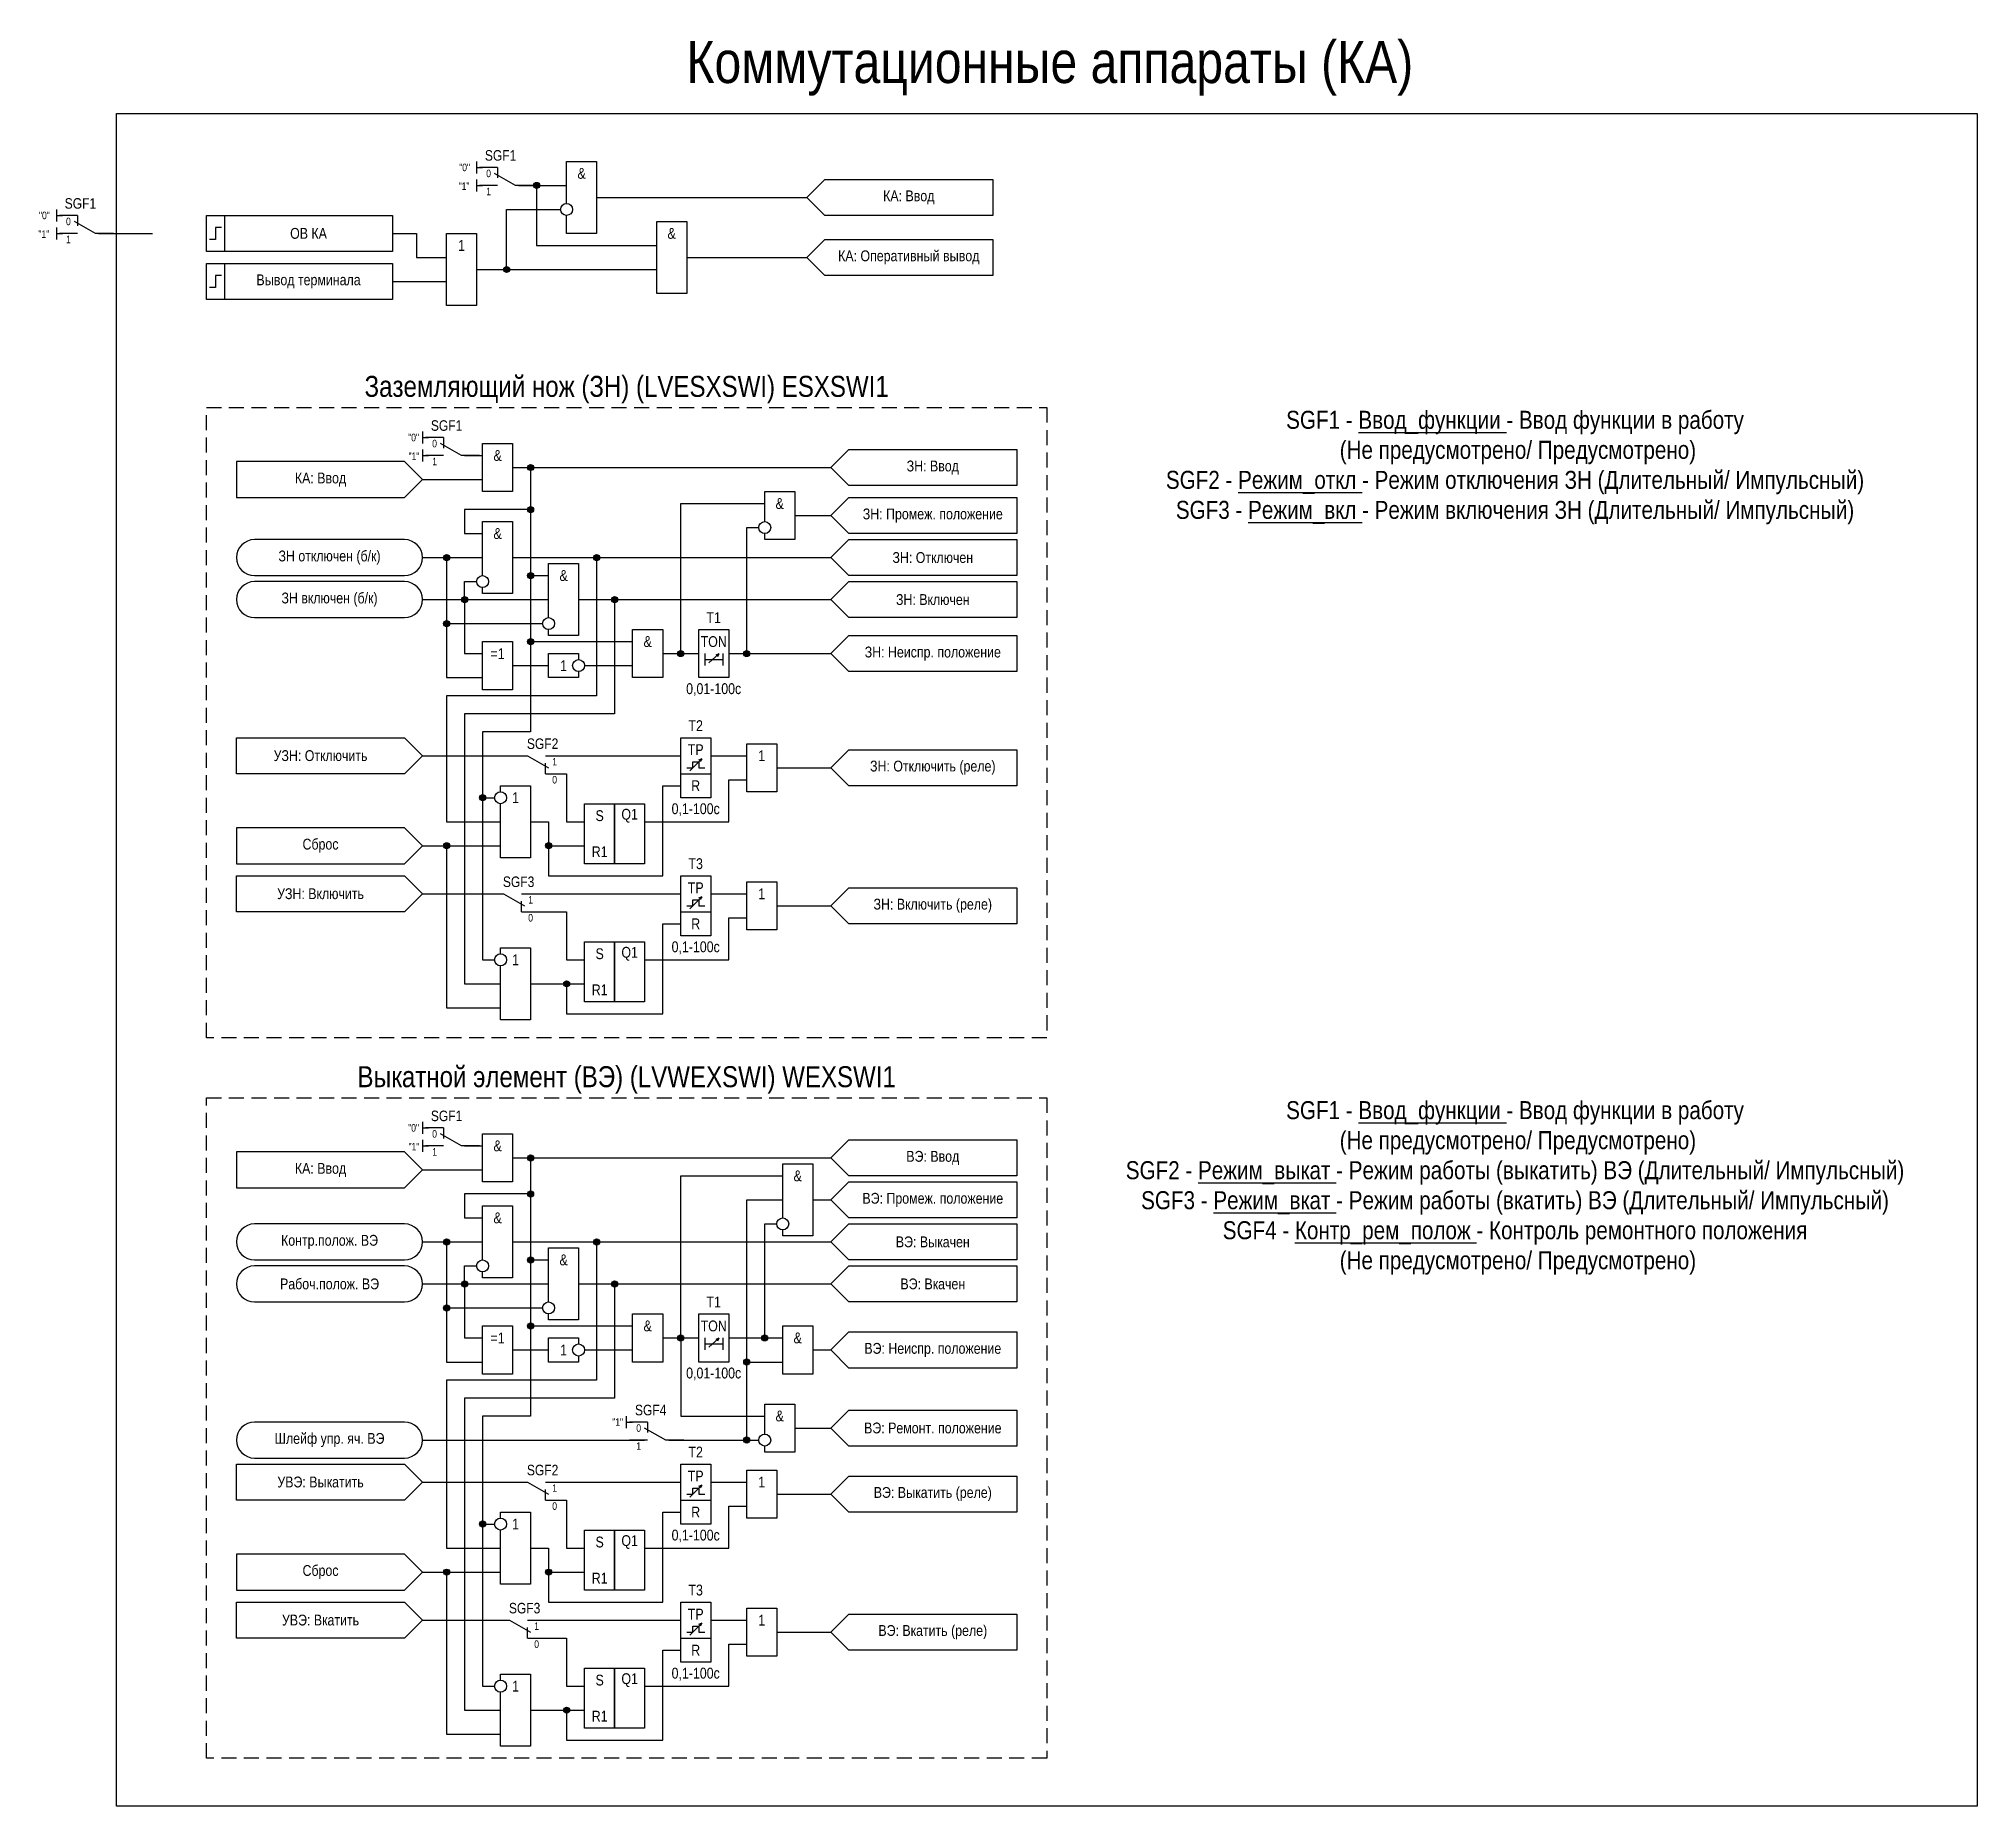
# Model space of a CAD drawing. Header units: millimetres. Extents: x -2185 to 310, y 0 to 555.
# Drawn here: x -12.9 to 310, y 0 to 294.4 of the extents above; entities that cross this region are included whole.
import ezdxf
from ezdxf.enums import TextEntityAlignment as Align

# ---------------------------------------------------------------- set-up
doc = ezdxf.new("R2010")
doc.units = ezdxf.units.MM
doc.linetypes.add('штриховая2', pattern=[0.375, 0.25, -0.125])
doc.layers.add('Основная', color=7, linetype='Continuous')
doc.styles.add('2.5_Gost_RD', font='ARIALN.TTF', dxfattribs={"height": 2.5})
doc.styles.add('3.5_Gost_RD', font='ARIALN.TTF', dxfattribs={"height": 3.5})
doc.styles.add('Вывод', font='ARIALN.TTF', dxfattribs={"height": 2.5})
doc.styles.add('Компонент', font='ARIALN.TTF', dxfattribs={"height": 3.5})

msp = doc.modelspace()

# ---------------------------------------------------------------- texts
at = {"ltscale": 100, "attachment_point": 5}
for s, insert, char_height, width, style in [('{\\C3;Коммутационные аппараты (КА)}', (155.5, 289.5), 7, 309, '3.5_Gost_RD'), ('&', (77.5, 272), 1.8, 5, '2.5_Gost_RD'), ('&', (92.5, 262), 1.8, 5, '2.5_Gost_RD'), ('1', (57.5, 260), 1.8, 5, '2.5_Gost_RD'), ('&', (63.5, 225), 1.8, 5, '2.5_Gost_RD'), ('&', (110.5, 217), 1.8, 5, '2.5_Gost_RD'), ('&', (63.5, 212), 1.8, 5, '2.5_Gost_RD'), ('&', (74.5, 205), 1.8, 5, '2.5_Gost_RD'), ('T1', (99.5, 198), 1.8, 5, '2.5_Gost_RD'), ('&', (88.5, 194), 1.8, 5, '2.5_Gost_RD'), ('TON', (99.5, 194), 1.8, 5, '2.5_Gost_RD'), ('=1', (63.5, 192), 1.8, 5, '2.5_Gost_RD'), ('1', (74.5, 190), 1.8, 5, '2.5_Gost_RD'), ('0,01-100с', (99.5, 186), 1.8, 5, '2.5_Gost_RD'), ('T2', (96.5, 180), 1.8, 5, '2.5_Gost_RD'), ('TP', (96.5, 176), 1.8, 5, '2.5_Gost_RD'), ('1', (107.5, 175), 1.8, 5, '2.5_Gost_RD'), ('1', (66.5, 168), 1.8, 5, '2.5_Gost_RD'), ('R', (96.5, 170), 1.8, 5, '2.5_Gost_RD'), ('S', (80.5, 165), 1.8, 5, '2.5_Gost_RD'), ('Q1', (85.5, 165), 1.8, 5, '2.5_Gost_RD'), ('0,1-100с', (96.5, 166), 1.8, 5, '2.5_Gost_RD'), ('R1', (80.5, 159), 1.8, 5, '2.5_Gost_RD'), ('T3', (96.5, 157), 1.8, 5, '2.5_Gost_RD'), ('TP', (96.5, 153), 1.8, 5, '2.5_Gost_RD'), ('1', (107.5, 152), 1.8, 5, '2.5_Gost_RD'), ('R', (96.5, 147), 1.8, 5, '2.5_Gost_RD'), ('S', (80.5, 142), 1.8, 5, '2.5_Gost_RD'), ('Q1', (85.5, 142), 1.8, 5, '2.5_Gost_RD'), ('0,1-100с', (96.5, 143), 1.8, 5, '2.5_Gost_RD'), ('1', (66.5, 141), 1.8, 5, '2.5_Gost_RD'), ('R1', (80.5, 136), 1.8, 5, '2.5_Gost_RD'), ('&', (63.5, 110), 1.8, 5, '2.5_Gost_RD'), ('&', (113.5, 105), 1.8, 5, '2.5_Gost_RD'), ('&', (63.5, 98), 1.8, 5, '2.5_Gost_RD'), ('&', (74.5, 91), 1.8, 5, '2.5_Gost_RD'), ('T1', (99.5, 84), 1.8, 5, '2.5_Gost_RD'), ('&', (88.5, 80), 1.8, 5, '2.5_Gost_RD'), ('TON', (99.5, 80), 1.8, 5, '2.5_Gost_RD'), ('=1', (63.5, 78), 1.8, 5, '2.5_Gost_RD'), ('&', (113.5, 78), 1.8, 5, '2.5_Gost_RD'), ('1', (74.5, 76), 1.8, 5, '2.5_Gost_RD'), ('0,01-100с', (99.5, 72), 1.8, 5, '2.5_Gost_RD'), ('&', (110.5, 65), 1.8, 5, '2.5_Gost_RD'), ('T2', (96.5, 59), 1.8, 5, '2.5_Gost_RD'), ('TP', (96.5, 55), 1.8, 5, '2.5_Gost_RD'), ('1', (107.5, 54), 1.8, 5, '2.5_Gost_RD'), ('R', (96.5, 49), 1.8, 5, '2.5_Gost_RD'), ('1', (66.5, 47), 1.8, 5, '2.5_Gost_RD'), ('0,1-100с', (96.5, 45), 1.8, 5, '2.5_Gost_RD'), ('S', (80.5, 44), 1.8, 5, '2.5_Gost_RD'), ('Q1', (85.5, 44), 1.8, 5, '2.5_Gost_RD'), ('R1', (80.5, 38), 1.8, 5, '2.5_Gost_RD'), ('T3', (96.5, 36), 1.8, 5, '2.5_Gost_RD'), ('TP', (96.5, 32), 1.8, 5, '2.5_Gost_RD'), ('1', (107.5, 31), 1.8, 5, '2.5_Gost_RD'), ('R', (96.5, 26), 1.8, 5, '2.5_Gost_RD'), ('0,1-100с', (96.5, 22), 1.8, 5, '2.5_Gost_RD'), ('1', (66.5, 20), 1.8, 5, '2.5_Gost_RD'), ('S', (80.5, 21), 1.8, 5, '2.5_Gost_RD'), ('Q1', (85.5, 21), 1.8, 5, '2.5_Gost_RD'), ('R1', (80.5, 15), 1.8, 5, '2.5_Gost_RD')]:
    msp.add_mtext(s, dxfattribs=dict(at, insert=insert, char_height=char_height, width=width, style=style))
at = {"ltscale": 100, "char_height": 1.25, "attachment_point": 1, "style": '3.5_Gost_RD'}
for insert in [(57, 270.5), (48.66, 225.51), (48.66, 110.51)]:
    msp.add_mtext_dynamic_manual_height_columns('"1"', width=2, gutter_width=17.5, heights=[0], dxfattribs=dict(at, insert=insert))
at = {"color": 0, "ltscale": 100, "char_height": 1.8, "width": 28, "attachment_point": 5, "style": '2.5_Gost_RD'}
for s, insert in [('КА: Ввод', (132, 268)), ('{\\C256;ОВ КА}', (32, 262)), ('КА: Оперативный вывод', (132, 258)), ('{\\C256;Вывод терминала}', (32, 254)), ('ЗН: Ввод', (136, 223)), ('КА: Ввод', (34, 221)), ('ЗН: Промеж. положение', (136, 215)), ('ЗН отключен (б/к)', (35.5, 208)), ('ЗН: Отключен', (136, 208)), ('ЗН включен (б/к)', (35.5, 201)), ('ЗН: Включен', (136, 201)), ('ЗН: Неиспр. положение', (136, 192)), ('УЗН: Отключить', (34, 175)), ('ЗН: Отключить (реле)', (136, 173)), ('Сброс', (34, 160)), ('УЗН: Включить', (34, 152)), ('ЗН: Включить (реле)', (136, 150)), ('КА: Ввод', (34, 106)), ('ВЭ: Ввод', (136, 108)), ('ВЭ: Промеж. положение', (136, 101)), ('Контр.полож. ВЭ', (35.5, 94)), ('ВЭ: Выкачен', (136, 94)), ('\\pt14.4;Рабоч.полож. ВЭ', (35.5, 87)), ('ВЭ: Вкачен', (136, 87)), ('ВЭ: Неиспр. положение', (136, 76)), ('Шлейф упр. яч. ВЭ', (35.5, 61)), ('ВЭ: Ремонт. положение', (136, 63)), ('УВЭ: Выкатить', (34, 54)), ('ВЭ: Выкатить (реле)', (136, 52)), ('Сброс', (34, 39)), ('УВЭ: Вкатить', (34, 31)), ('ВЭ: Вкатить (реле)', (136, 29))]:
    msp.add_mtext(s, dxfattribs=dict(at, insert=insert))
at = {"color": 6, "ltscale": 100, "insert": (-13, 262.5), "char_height": 1.25, "attachment_point": 1, "style": '3.5_Gost_RD'}
msp.add_mtext_dynamic_manual_height_columns('"1"', width=2, gutter_width=17.5, heights=[0], dxfattribs=at)
at = {"color": 30, "ltscale": 100, "width": 140, "attachment_point": 5, "style": '3.5_Gost_RD'}
for s, insert, char_height in [('Заземляющий нож (ЗН) (LVESXSWI) {\\C6;ESXSWI1}', (85, 236), 3.5), ('SGF1 - {\\LВвод_функции} - Ввод функции в работу \\P^I(Не предусмотрено/ Предусмотрено)\\PSGF2 - {\\LРежим_откл} - Режим отключения ЗН (Длительный/ Импульсный)\\PSGF3 - {\\LРежим_вкл} - Режим включения ЗН (Длительный/ Импульсный)', (233, 223), 3), ('Выкатной элемент (ВЭ) (LVWEXSWI) {\\C6;WEXSWI1}', (85, 121), 3.5), ('SGF1 - {\\LВвод_функции} - Ввод функции в работу \\P^I(Не предусмотрено/ Предусмотрено)\\PSGF2 - {\\LРежим_выкат} - Режим работы (выкатить) ВЭ (Длительный/ Импульсный)\\PSGF3 -{\\L Режим_вкат} - Режим работы (вкатить) ВЭ (Длительный/ Импульсный)\\PSGF4 -{\\L Контр_рем_полож} - Контроль ремонтного положения \\P^I(Не предусмотрено/ Предусмотрено)', (233, 103), 3)]:
    msp.add_mtext(s, dxfattribs=dict(at, insert=insert, char_height=char_height))

# ---------------------------------------------------------------- blocks, each defined once
blk = doc.blocks.new('*U78')
at = {"layer": 'Основная', "color": 0}
blk.add_line((0, 0), (7, 4), dxfattribs=at)
at = {"layer": 'Основная', "ltscale": 0.35}
blk.add_line((6, 6), (6, 2.5), dxfattribs=at)
blk = doc.blocks.new('*U80')
at = {"layer": 'Основная', "color": 0}
for p, q in [((-3, 6), (-9, 6)), ((-3, 0), (-9, 0)), ((9, 0), (3, 0))]:
    blk.add_line(p, q, dxfattribs=at)
at = {"layer": 'Основная', "ltscale": 0.25, "xscale": -1}
blk.add_blockref('*U78', (3, 0), dxfattribs=at)
at = {"layer": 'Основная'}
for tag, height, style, p in [('В1', 2.5, 'Вывод', (-14, 6)), ('ОУ', 3.5, 'Компонент', (-2, 10)), ('В2', 2.5, 'Вывод', (-6, 4)), ('В3', 2.5, 'Вывод', (-6, -2))]:
    blk.add_attdef(tag, text='', height=height, dxfattribs=dict(at, style=style)).set_placement(p, align=Align.MIDDLE_CENTER)
blk = doc.blocks.new('Точка')
at = {"ltscale": 100}
h = blk.add_hatch(color=256, dxfattribs=at)
h.dxf.hatch_style = 1
edge = h.paths.add_edge_path()
edge.add_arc((0, 0), 0.5, 0, 360)
blk.add_circle((0, 0), 0.5, dxfattribs=at)
blk = doc.blocks.new('*U90')
at = {"layer": 'Основная', "color": 0}
for p, q in [((-3, 6), (-9, 6)), ((-3, 0), (-9, 0)), ((9, 0), (3, 0))]:
    blk.add_line(p, q, dxfattribs=at)
at = {"layer": 'Основная', "ltscale": 0.25, "xscale": -1}
blk.add_blockref('*U78', (3, 0), dxfattribs=at)
at = {"layer": 'Основная'}
for tag, height, style, p in [('В1', 2.5, 'Вывод', (-13, 6)), ('ОУ', 3.5, 'Компонент', (-2, 10)), ('В2', 2.5, 'Вывод', (-6, 4)), ('В3', 2.5, 'Вывод', (-6, -2))]:
    blk.add_attdef(tag, text='', height=height, dxfattribs=dict(at, style=style)).set_placement(p, align=Align.MIDDLE_CENTER)
blk = doc.blocks.new('*U89')
at = {"layer": 'Основная', "color": 0}
for p, q in [((-9, 0), (-3, 0)), ((3, 6), (9, 6)), ((3, 0), (9, 0))]:
    blk.add_line(p, q, dxfattribs=at)
at = {"layer": 'Основная', "ltscale": 0.25}
blk.add_blockref('*U78', (-3, 0), dxfattribs=at)
at = {"layer": 'Основная'}
for tag, height, style, p in [('В2', 2.5, 'Вывод', (6, 8)), ('В1', 2.5, 'Вывод', (14, 6)), ('В3', 2.5, 'Вывод', (6, 2)), ('ОУ', 3.5, 'Компонент', (2, -4))]:
    blk.add_attdef(tag, text='', height=height, dxfattribs=dict(at, style=style)).set_placement(p, align=Align.MIDDLE_CENTER)

# ---------------------------------------------------------------- linework, layer by layer
at = {"ltscale": 100}
for p, q in [((60, 274), (60, 272)), ((60, 273), (61, 273)), ((60, 271), (60, 269)), ((60, 270), (61, 270)), ((55, 258), (55, 258)), ((51, 229), (51, 227)), ((51, 228), (52, 228)), ((51, 226), (51, 224)), ((51, 225), (52, 225)), ((102, 192), (102, 192)), ((95.5, 172.5), (97.5, 174.5)), ((97.5, 174.5), (96.99, 174.25)), ((97.5, 174.5), (97.26, 174.02)), ((95.5, 149.5), (97.5, 151.5)), ((97.5, 151.5), (96.99, 151.25)), ((97.5, 151.5), (97.26, 151.02)), ((51, 114), (51, 112)), ((51, 113), (52, 113)), ((51, 111), (51, 109)), ((51, 110), (52, 110)), ((102, 78), (102, 78)), ((85, 63), (85, 65)), ((85, 64), (86, 64)), ((95.5, 51.5), (97.5, 53.5)), ((97.5, 53.5), (96.99, 53.25)), ((97.5, 53.5), (97.26, 53.02)), ((95.5, 28.5), (97.5, 30.5)), ((97.5, 30.5), (96.99, 30.25)), ((97.5, 30.5), (97.26, 30.02))]:
    msp.add_line(p, q, dxfattribs=at)
at = {"color": 6, "ltscale": 100}
for p, q in [((-10, 266), (-10, 264)), ((-10, 265), (-9, 265)), ((-10, 263), (-10, 261)), ((-10, 262), (-9, 262))]:
    msp.add_line(p, q, dxfattribs=at)
at = {"color": 7, "ltscale": 100}
for p, q in [((98.7, 190.46), (100.37, 191.95)), ((100.37, 191.95), (99.85, 191.73)), ((100.37, 191.95), (100.11, 191.48)), ((98.7, 76.46), (100.37, 77.95)), ((100.37, 77.95), (99.85, 77.73)), ((100.37, 77.95), (100.11, 77.48))]:
    msp.add_line(p, q, dxfattribs=at)
at = {"color": 3, "ltscale": 100}
msp.add_lwpolyline([(0, 282), (310, 282), (310, 0), (0, 0)], close=True, dxfattribs=at)
at = {"ltscale": 100}
for points in [[(75, 267), (75, 274), (80, 274), (80, 262), (75, 262), (75, 265)], [(67, 270), (75, 270)], [(67, 270), (70, 270), (70, 260), (90, 260)], [(60, 256), (65, 256), (65, 266), (74, 266)], [(80, 268), (115, 268)], [(46, 262), (50, 262), (50, 258), (55, 258)], [(60, 256), (90, 256)], [(95, 258), (115, 258)], [(46, 254), (55, 254)], [(58, 225), (61, 225)], [(66, 223), (69, 223), (69, 216), (58, 216), (58, 212), (61, 212)], [(66, 223), (69, 223), (69, 216), (69, 216), (69, 179), (61, 179), (61, 141), (63, 141)], [(66, 223), (69, 223), (69, 216), (69, 216), (69, 179), (61, 179), (61, 168), (63, 168)], [(66, 223), (119, 223)], [(66, 223), (69, 223), (69, 205), (72, 205)], [(66, 223), (69, 223), (69, 194), (86, 194)], [(51, 221), (61, 221)], [(91, 192), (94, 192), (94, 217), (108, 217)], [(108, 214), (108, 219), (113, 219), (113, 211), (108, 211), (108, 212)], [(61, 205), (61, 214), (66, 214), (66, 202), (61, 202), (61, 203)], [(113, 215), (119, 215)], [(102, 192), (105, 192), (105, 213), (107, 213)], [(51, 208), (61, 208)], [(51, 208), (55, 208), (55, 197), (71, 197)], [(51, 208), (55, 208), (55, 188), (61, 188)], [(66, 208), (80, 208), (80, 185), (55, 185), (55, 164), (64, 164)], [(66, 208), (119, 208)], [(72, 198), (72, 207), (77, 207), (77, 195), (72, 195), (72, 196)], [(51, 201), (58, 201), (58, 204), (60, 204)], [(51, 201), (72, 201)], [(51, 201), (58, 201), (58, 192), (61, 192)], [(77, 201), (83, 201), (83, 182), (58, 182), (58, 137), (64, 137)], [(77, 201), (119, 201)], [(77, 189), (77, 188), (72, 188), (72, 192), (77, 192), (77, 191)], [(91, 192), (97, 192)], [(98, 192), (98, 190)], [(98, 191), (101, 191)], [(101, 192), (101, 190)], [(102, 192), (119, 192)], [(66, 190), (72, 190)], [(78, 190), (86, 190)], [(51, 175), (68, 175)], [(72, 175), (94, 175)], [(99, 175), (105, 175)], [(72, 172), (75, 172), (75, 164), (78, 164)], [(95, 173), (96, 173), (96, 174), (97, 174), (97, 173), (98, 173)], [(110, 173), (119, 173)], [(64, 169), (64, 170), (69, 170), (69, 158), (64, 158), (64, 167)], [(69, 164), (72, 164), (72, 155), (91, 155), (91, 170), (94, 170)], [(88, 164), (102, 164), (102, 171), (105, 171)], [(69, 164), (72, 164), (72, 160), (78, 160)], [(51, 160), (64, 160)], [(51, 160), (55, 160), (55, 133), (64, 133)], [(51, 152), (64, 152)], [(68, 152), (94, 152)], [(99, 152), (105, 152)], [(68, 149), (75, 149), (75, 141), (78, 141)], [(95, 150), (96, 150), (96, 151), (97, 151), (97, 150), (98, 150)], [(110, 150), (119, 150)], [(69, 137), (75, 137), (75, 132), (91, 132), (91, 147), (94, 147)], [(88, 141), (102, 141), (102, 148), (105, 148)], [(64, 142), (64, 143), (69, 143), (69, 131), (64, 131), (64, 140)], [(69, 137), (78, 137)], [(58, 110), (61, 110)], [(66, 108), (69, 108), (69, 102), (58, 102), (58, 98), (61, 98)], [(66, 108), (69, 108), (69, 102), (69, 102), (69, 65), (61, 65), (61, 20), (63, 20)], [(66, 108), (69, 108), (69, 102), (69, 102), (69, 65), (61, 65), (61, 47), (63, 47)], [(66, 108), (119, 108)], [(66, 108), (69, 108), (69, 91), (72, 91)], [(66, 108), (69, 108), (69, 80), (86, 80)], [(111, 98), (111, 107), (116, 107), (116, 95), (111, 95), (111, 96)], [(51, 106), (61, 106)], [(91, 78), (94, 78), (94, 105), (111, 105)], [(92, 61), (105, 61), (105, 101), (111, 101)], [(116, 101), (119, 101)], [(61, 91), (61, 100), (66, 100), (66, 88), (61, 88), (61, 89)], [(102, 78), (108, 78), (108, 97), (110, 97)], [(51, 94), (61, 94)], [(51, 94), (55, 94), (55, 83), (71, 83)], [(51, 94), (55, 94), (55, 74), (61, 74)], [(66, 94), (80, 94), (80, 71), (55, 71), (55, 43), (64, 43)], [(66, 94), (119, 94)], [(72, 84), (72, 93), (77, 93), (77, 81), (72, 81), (72, 82)], [(51, 87), (58, 87), (58, 90), (60, 90)], [(51, 87), (72, 87)], [(51, 87), (58, 87), (58, 78), (61, 78)], [(77, 87), (83, 87), (83, 68), (58, 68), (58, 16), (64, 16)], [(77, 87), (119, 87)], [(77, 75), (77, 74), (72, 74), (72, 78), (77, 78), (77, 77)], [(91, 78), (97, 78)], [(91, 78), (94, 78), (94, 65), (108, 65)], [(98, 78), (98, 76)], [(101, 78), (101, 76)], [(102, 78), (111, 78)], [(66, 76), (72, 76)], [(78, 76), (86, 76)], [(98, 77), (101, 77)], [(116, 76), (119, 76)], [(92, 61), (105, 61), (105, 74), (111, 74)], [(108, 62), (108, 67), (113, 67), (113, 59), (108, 59), (108, 60)], [(113, 63), (119, 63)], [(51, 61), (88, 61)], [(92, 61), (107, 61)], [(51, 54), (68, 54)], [(72, 54), (94, 54)], [(95, 52), (96, 52), (96, 53), (97, 53), (97, 52), (98, 52)], [(99, 54), (105, 54)], [(110, 52), (119, 52)], [(64, 48), (64, 49), (69, 49), (69, 37), (64, 37), (64, 46)], [(69, 43), (72, 43), (72, 34), (91, 34), (91, 49), (94, 49)], [(72, 51), (75, 51), (75, 43), (78, 43)], [(88, 43), (102, 43), (102, 50), (105, 50)], [(69, 43), (72, 43), (72, 39), (78, 39)], [(51, 39), (64, 39)], [(51, 39), (55, 39), (55, 12), (64, 12)], [(51, 31), (65, 31)], [(69, 31), (94, 31)], [(95, 29), (96, 29), (96, 30), (97, 30), (97, 29), (98, 29)], [(99, 31), (105, 31)], [(69, 28), (75, 28), (75, 20), (78, 20)], [(69, 16), (75, 16), (75, 11), (91, 11), (91, 26), (94, 26)], [(88, 20), (102, 20), (102, 27), (105, 27)], [(110, 29), (119, 29)], [(64, 21), (64, 22), (69, 22), (69, 10), (64, 10), (64, 19)], [(69, 16), (78, 16)]]:
    msp.add_lwpolyline(points, dxfattribs=at)
at = {"color": 0, "ltscale": 100}
for points in [[(115, 268), (118, 271), (146, 271), (146, 265), (118, 265), (115, 268)], [(115, 258), (118, 261), (146, 261), (146, 255), (118, 255), (115, 258)], [(119, 223), (122, 226), (150, 226), (150, 220), (122, 220), (119, 223)], [(119, 215), (122, 218), (150, 218), (150, 212), (122, 212), (119, 215)], [(119, 208), (122, 211), (150, 211), (150, 205), (122, 205), (119, 208)], [(119, 201), (122, 204), (150, 204), (150, 198), (122, 198), (119, 201)], [(119, 192), (122, 195), (150, 195), (150, 189), (122, 189), (119, 192)], [(119, 173), (122, 176), (150, 176), (150, 170), (122, 170), (119, 173)], [(119, 150), (122, 153), (150, 153), (150, 147), (122, 147), (119, 150)], [(119, 108), (122, 111), (150, 111), (150, 105), (122, 105), (119, 108)], [(119, 101), (122, 104), (150, 104), (150, 98), (122, 98), (119, 101)], [(119, 94), (122, 97), (150, 97), (150, 91), (122, 91), (119, 94)], [(119, 87), (122, 90), (150, 90), (150, 84), (122, 84), (119, 87)], [(119, 76), (122, 79), (150, 79), (150, 73), (122, 73), (119, 76)], [(119, 63), (122, 66), (150, 66), (150, 60), (122, 60), (119, 63)], [(119, 52), (122, 55), (150, 55), (150, 49), (122, 49), (119, 52)], [(119, 29), (122, 32), (150, 32), (150, 26), (122, 26), (119, 29)]]:
    msp.add_lwpolyline(points, dxfattribs=at)
at = {"ltscale": 100}
for points in [[(15, 265), (46, 265), (46, 259), (15, 259)], [(15, 265), (18, 265), (18, 259), (15, 259)], [(55, 262), (60, 262), (60, 250), (55, 250)], [(90, 264), (95, 264), (95, 252), (90, 252)], [(15, 257), (46, 257), (46, 251), (15, 251)], [(15, 257), (18, 257), (18, 251), (15, 251)], [(61, 227), (66, 227), (66, 219), (61, 219)], [(61, 194), (66, 194), (66, 186), (61, 186)], [(86, 196), (91, 196), (91, 188), (86, 188)], [(97, 196), (102, 196), (102, 188), (97, 188)], [(94, 178), (99, 178), (99, 168), (94, 168)], [(105, 177), (110, 177), (110, 169), (105, 169)], [(94, 172), (99, 172), (99, 168), (94, 168)], [(78, 167), (83, 167), (83, 157), (78, 157)], [(83, 167), (88, 167), (88, 157), (83, 157)], [(94, 155), (99, 155), (99, 145), (94, 145)], [(105, 154), (110, 154), (110, 146), (105, 146)], [(94, 149), (99, 149), (99, 145), (94, 145)], [(78, 144), (83, 144), (83, 134), (78, 134)], [(83, 144), (88, 144), (88, 134), (83, 134)], [(61, 112), (66, 112), (66, 104), (61, 104)], [(86, 82), (91, 82), (91, 74), (86, 74)], [(97, 82), (102, 82), (102, 74), (97, 74)], [(61, 80), (66, 80), (66, 72), (61, 72)], [(111, 80), (116, 80), (116, 72), (111, 72)], [(94, 57), (99, 57), (99, 47), (94, 47)], [(105, 56), (110, 56), (110, 48), (105, 48)], [(94, 51), (99, 51), (99, 47), (94, 47)], [(78, 46), (83, 46), (83, 36), (78, 36)], [(83, 46), (88, 46), (88, 36), (83, 36)], [(94, 34), (99, 34), (99, 24), (94, 24)], [(105, 33), (110, 33), (110, 25), (105, 25)], [(94, 28), (99, 28), (99, 24), (94, 24)], [(78, 23), (83, 23), (83, 13), (78, 13)], [(83, 23), (88, 23), (88, 13), (83, 13)]]:
    msp.add_lwpolyline(points, close=True, dxfattribs=at)
at = {"color": 6, "ltscale": 100}
msp.add_lwpolyline([(-3, 262), (6, 262)], dxfattribs=at)
at = {"lineweight": 30, "ltscale": 100}
for points in [[(17.5, 263), (16.5, 263), (16.5, 261), (15.5, 261)], [(17.5, 255), (16.5, 255), (16.5, 253), (15.5, 253)]]:
    msp.add_lwpolyline(points, dxfattribs=at)
at = {"linetype": 'штриховая2', "ltscale": 10}
for points in [[(155, 128), (15, 128), (15, 233), (155, 233)], [(155, 8), (15, 8), (15, 118), (155, 118)]]:
    msp.add_lwpolyline(points, close=True, dxfattribs=at)
at = {"color": 0, "ltscale": 100}
for points in [[(20, 224), (20, 218), (48, 218), (51, 221), (48, 224)], [(20, 178), (48, 178), (51, 175), (48, 172), (20, 172)], [(20, 163), (20, 157), (48, 157), (51, 160), (48, 163)], [(20, 155), (48, 155), (51, 152), (48, 149), (20, 149)], [(20, 109), (20, 103), (48, 103), (51, 106), (48, 109)], [(20, 57), (48, 57), (51, 54), (48, 51), (20, 51)], [(20, 42), (20, 36), (48, 36), (51, 39), (48, 42)], [(20, 34), (48, 34), (51, 31), (48, 28), (20, 28)]]:
    msp.add_lwpolyline(points, close=True, dxfattribs=at)
for points in [[(23, 205), (48, 205, 1), (48, 211), (23, 211, 1)], [(23, 198), (48, 198, 1), (48, 204), (23, 204, 1)], [(23, 91), (48, 91, 1), (48, 97), (23, 97, 1)], [(23, 84), (48, 84, 1), (48, 90), (23, 90, 1)], [(23, 58), (48, 58, 1), (48, 64), (23, 64, 1)]]:
    msp.add_lwpolyline(points, format="xyb", close=True, dxfattribs=at)
for centre in [(75, 266), (77, 190), (77, 76)]:
    msp.add_circle(centre, 1)
at = {"ltscale": 100}
for centre in [(108, 213), (61, 204), (72, 197), (64, 168), (64, 141), (111, 97), (61, 90), (72, 83), (108, 61), (64, 47), (64, 20)]:
    msp.add_circle(centre, 1, dxfattribs=at)

# ---------------------------------------------------------------- block references
for p in [(70, 270), (65, 256), (61, 168), (55, 160), (72, 160), (75, 137), (105, 74), (61, 47), (55, 39), (72, 39), (75, 16)]:
    msp.add_blockref('Точка', p, dxfattribs=at)
at = {"color": 2, "ltscale": 100}
for p in [(69, 223), (69, 216), (55, 208), (80, 208), (69, 205), (58, 201), (83, 201), (55, 197), (69, 194), (94, 192), (105, 192), (69, 108), (69, 102), (55, 94), (80, 94), (69, 91), (58, 87), (83, 87), (55, 83), (69, 80), (94, 78), (108, 78), (105, 61)]:
    msp.add_blockref('Точка', p, dxfattribs=at)
at = {"layer": 'Основная', "ltscale": 0.25, "xscale": 0.5, "yscale": 0.5, "zscale": 0.5}
for name, p, values in [('*U80', (65, 270), {'ОУ': 'SGF1', 'В1': '"0"', 'В2': '0', 'В3': '1'}), ('*U90', (56, 225), {'ОУ': 'SGF1', 'В1': '"0"', 'В2': '0', 'В3': '1'}), ('*U90', (56, 110), {'ОУ': 'SGF1', 'В1': '"0"', 'В2': '0', 'В3': '1'}), ('*U90', (90, 61), {'ОУ': 'SGF4', 'В1': '"1"', 'В2': '0', 'В3': '1'})]:
    msp.add_blockref(name, p, dxfattribs=at).add_auto_attribs(values)
at = {"layer": 'Основная', "color": 6, "ltscale": 0.25, "xscale": 0.5, "yscale": 0.5, "zscale": 0.5}
msp.add_blockref('*U80', (-5, 262), dxfattribs=at).add_auto_attribs({'ОУ': 'SGF1', 'В1': '"0"', 'В2': '0', 'В3': '1'})
at = {"layer": 'Основная', "ltscale": 0.25}
ref = msp.add_blockref('*U89', (70, 175), dxfattribs=dict(at, xscale=-0.5, yscale=0.5, zscale=0.5, rotation=180))
ref.add_attrib('ОУ', 'SGF2', dxfattribs={"height": 1.75, "style": 'Компонент'}).set_placement((71, 177), align=Align.MIDDLE_CENTER)
ref.add_attrib('В2', '0', dxfattribs={"height": 1.25, "style": 'Вывод'}).set_placement((73, 171), align=Align.MIDDLE_CENTER)
ref.add_attrib('В3', '1', dxfattribs={"height": 1.25, "style": 'Вывод'}).set_placement((73, 174), align=Align.MIDDLE_CENTER)
ref = msp.add_blockref('*U89', (66, 152), dxfattribs=dict(at, xscale=-0.5, yscale=0.5, zscale=0.5, rotation=180))
ref.add_attrib('ОУ', 'SGF3', dxfattribs={"height": 1.75, "style": 'Компонент'}).set_placement((67, 154), align=Align.MIDDLE_CENTER)
ref.add_attrib('В2', '0', dxfattribs={"height": 1.25, "style": 'Вывод'}).set_placement((69, 148), align=Align.MIDDLE_CENTER)
ref.add_attrib('В3', '1', dxfattribs={"height": 1.25, "style": 'Вывод'}).set_placement((69, 151), align=Align.MIDDLE_CENTER)
ref = msp.add_blockref('*U89', (70, 54), dxfattribs=dict(at, xscale=-0.5, yscale=0.5, zscale=0.5, rotation=180))
ref.add_attrib('ОУ', 'SGF2', dxfattribs={"height": 1.75, "style": 'Компонент'}).set_placement((71, 56), align=Align.MIDDLE_CENTER)
ref.add_attrib('В2', '0', dxfattribs={"height": 1.25, "style": 'Вывод'}).set_placement((73, 50), align=Align.MIDDLE_CENTER)
ref.add_attrib('В3', '1', dxfattribs={"height": 1.25, "style": 'Вывод'}).set_placement((73, 53), align=Align.MIDDLE_CENTER)
ref = msp.add_blockref('*U89', (67, 31), dxfattribs=dict(at, xscale=-0.5, yscale=0.5, zscale=0.5, rotation=180))
ref.add_attrib('ОУ', 'SGF3', dxfattribs={"height": 1.75, "style": 'Компонент'}).set_placement((68, 33), align=Align.MIDDLE_CENTER)
ref.add_attrib('В2', '0', dxfattribs={"height": 1.25, "style": 'Вывод'}).set_placement((70, 27), align=Align.MIDDLE_CENTER)
ref.add_attrib('В3', '1', dxfattribs={"height": 1.25, "style": 'Вывод'}).set_placement((70, 30), align=Align.MIDDLE_CENTER)

msp.set_redraw_order([(e.dxf.handle, doc.entitydb.next_handle()) for e in msp.query("TEXT MTEXT ATTDEF DIMENSION ARC_DIMENSION")])  # texts and dimensions are drawn at this point

doc.saveas('drawing.dxf')
